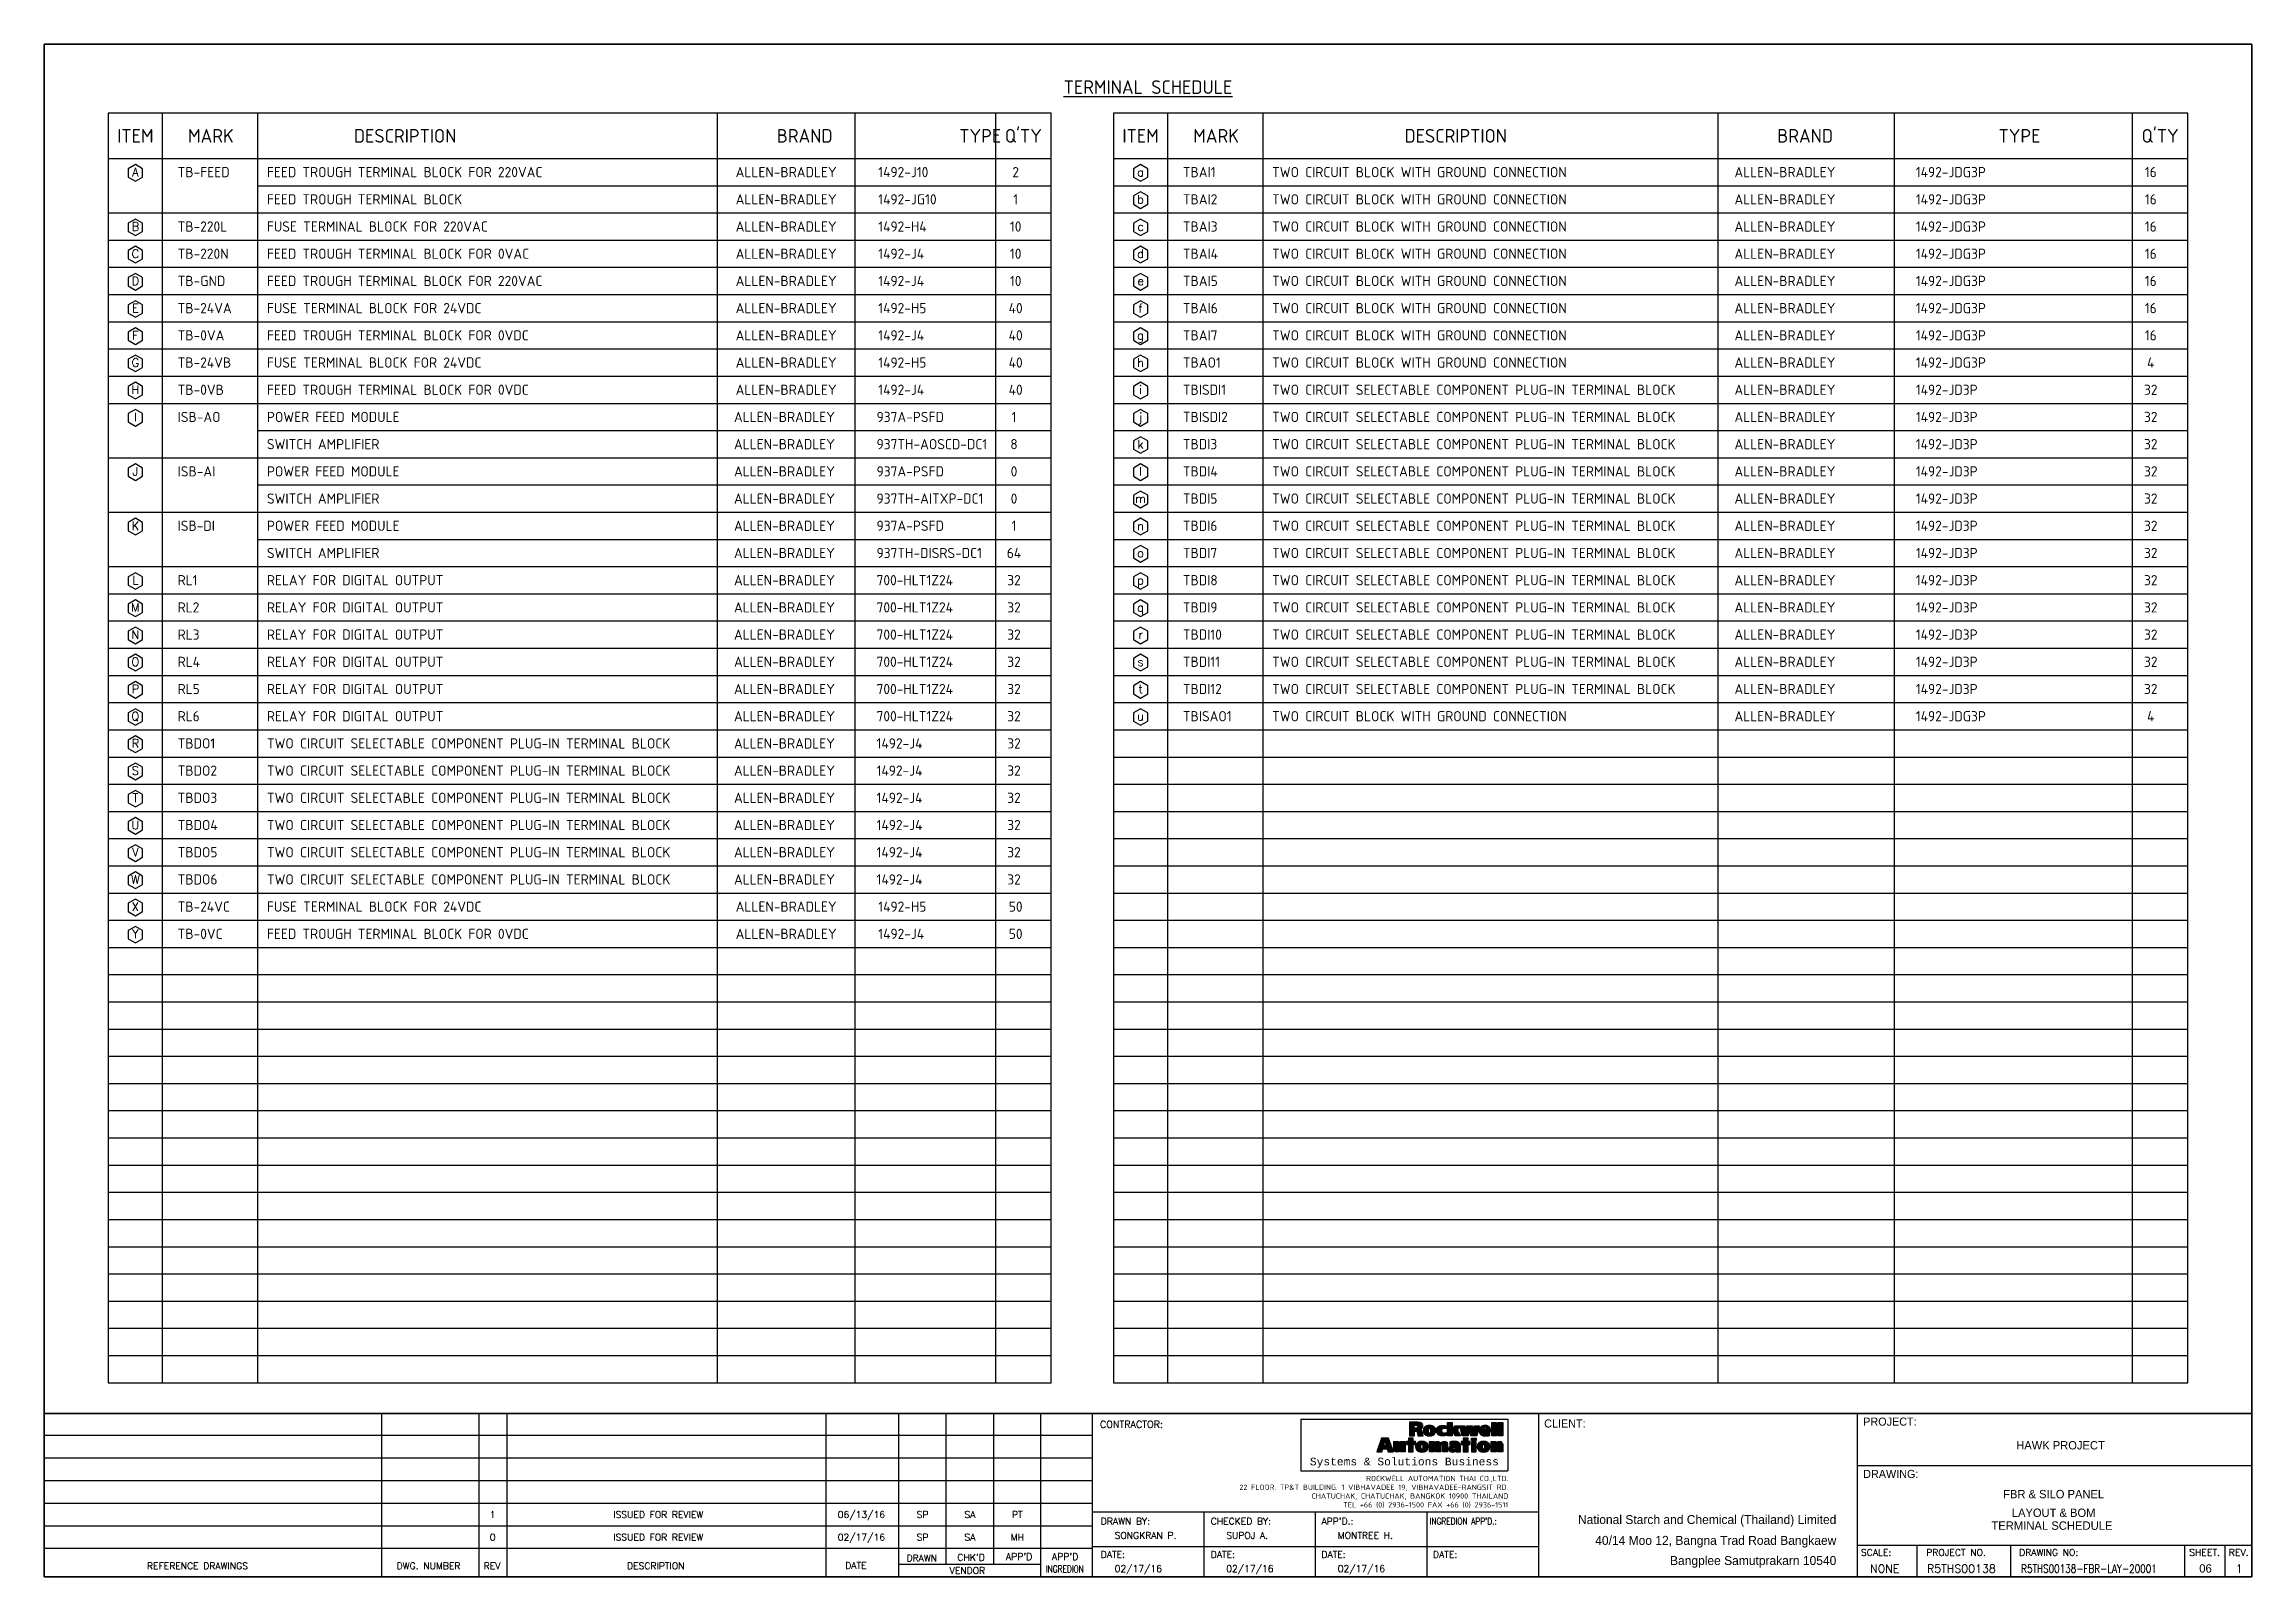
# Model space of a CAD drawing. Header units: inches. Extents: x 564911 to 603980, y 458630 to 507164.
# Drawn here: x 593778 to 598645, y 497172 to 500552 of the extents above; entities that cross this region are included whole.
import ezdxf
from ezdxf.enums import TextEntityAlignment as Align

# ---------------------------------------------------------------- set-up
doc = ezdxf.new("R2010")
doc.units = ezdxf.units.IN
doc.header["$MEASUREMENT"] = 0
for name, color, linetype in [('ANN-SMTEXT', 2, 'Continuous'), ('GT_1', 9, 'Continuous'), ('HELPPOINT', 7, 'Continuous'), ('MEMBER', 7, 'Continuous'), ('RA_LOGO', 2, 'Continuous'), ('TITLE_BOX', 7, 'Continuous')]:
    doc.layers.add(name, color=color, linetype=linetype)
doc.styles.add('BOLD', font='monos.ttf')
doc.styles.add('HTX11', font='O8111901')
doc.styles.add('ISO3098B', font='ISO3098B.shx')
doc.styles.add('ROMANS', font='romans.shx', dxfattribs={"width": 0.85, "height": 25})
doc.styles.add('S', font='SIMPLEX.SHX')
doc.styles.add('T1', font='browa.ttf', dxfattribs={"height": 1000})

msp = doc.modelspace()

# ---------------------------------------------------------------- texts
at = {"color": 2, "style": 'ISO3098B'}
for s, p in [('ALLEN-BRADLEY', (597504.55384, 500270.18597)), ('1492-JDG3P', (597904.39958, 500270.18597)), ('TWO CIRCUIT BLOCK WITH GROUND CONNECTION', (596485.35921, 500210.18981)), ('ALLEN-BRADLEY', (597504.55384, 500210.18981)), ('1492-JDG3P', (597904.39958, 500210.18981)), ('ALLEN-BRADLEY', (597504.55384, 500150.19365)), ('1492-JDG3P', (597904.39958, 500150.19365)), ('TWO CIRCUIT BLOCK WITH GROUND CONNECTION', (596485.35921, 500090.19749)), ('ALLEN-BRADLEY', (597504.55384, 500090.19749)), ('1492-JDG3P', (597904.39958, 500090.19749)), ('ALLEN-BRADLEY', (597504.55384, 500030.20133)), ('1492-JDG3P', (597904.39958, 500030.20133)), ('TWO CIRCUIT BLOCK WITH GROUND CONNECTION', (596485.35921, 499970.20517)), ('ALLEN-BRADLEY', (597504.55384, 499970.20517)), ('1492-JDG3P', (597904.39958, 499970.20517)), ('ALLEN-BRADLEY', (597504.55384, 499910.20901)), ('1492-JDG3P', (597904.39958, 499910.20901)), ('ALLEN-BRADLEY', (595299.13836, 499430.23973)), ('937TH-DISRS-DC1', (595613.45558, 499430.23973))]:
    msp.add_text(s, height=22.49856, dxfattribs=at).set_placement(p, align=Align.MIDDLE_LEFT)
for s, p in [('16', (598422.26548, 500270.18597)), ('16', (598422.26548, 500210.18981)), ('16', (598422.26548, 500150.19365)), ('16', (598422.26548, 500090.19749)), ('16', (598422.26548, 500030.20133)), ('16', (598422.26548, 499970.20517)), ('16', (598422.26548, 499910.20901)), ('64', (595916.38921, 499430.23973))]:
    msp.add_text(s, height=22.49856, dxfattribs=at).set_placement(p, align=Align.MIDDLE_CENTER)
at = {"color": 107, "style": 'ISO3098B'}
for s, p in [('FEED TROUGH TERMINAL BLOCK FOR 0VAC', (594269.48294, 500090.19749)), ('ALLEN-BRADLEY', (595302.85034, 500090.19749)), ('1492-J4', (595617.16756, 500090.19749)), ('FEED TROUGH TERMINAL BLOCK FOR 220VAC', (594269.48294, 500030.20133)), ('ALLEN-BRADLEY', (595302.85034, 500030.20133)), ('1492-J4', (595617.16756, 500030.20133)), ('FEED TROUGH TERMINAL BLOCK FOR 0VDC', (594269.48294, 499910.20901)), ('ALLEN-BRADLEY', (595302.85034, 499910.20901)), ('1492-J4', (595617.16756, 499910.20901)), ('FEED TROUGH TERMINAL BLOCK FOR 0VDC', (594269.48294, 499790.21669)), ('ALLEN-BRADLEY', (595302.85034, 499790.21669)), ('1492-J4', (595617.16756, 499790.21669)), ('ALLEN-BRADLEY', (595299.13836, 499370.24357)), ('700-HLT1Z24', (595613.45558, 499370.24357)), ('ALLEN-BRADLEY', (595299.13836, 499310.24741)), ('700-HLT1Z24', (595613.45558, 499310.24741)), ('ALLEN-BRADLEY', (595299.13836, 499250.25125)), ('700-HLT1Z24', (595613.45558, 499250.25125)), ('ALLEN-BRADLEY', (595299.13836, 499190.25509)), ('700-HLT1Z24', (595613.45558, 499190.25509)), ('ALLEN-BRADLEY', (595299.13836, 499130.25893)), ('700-HLT1Z24', (595613.45558, 499130.25893)), ('ALLEN-BRADLEY', (595299.13836, 499070.26277)), ('700-HLT1Z24', (595613.45558, 499070.26277)), ('FEED TROUGH TERMINAL BLOCK FOR 0VDC', (594269.48294, 498590.29349)), ('ALLEN-BRADLEY', (595302.85034, 498590.29349)), ('1492-J4', (595617.16756, 498590.29349))]:
    msp.add_text(s, height=22.49856, dxfattribs=at).set_placement(p, align=Align.MIDDLE_LEFT)
for s, p in [('10', (595920.10118, 500090.19749)), ('10', (595920.10118, 500030.20133)), ('40', (595920.10118, 499910.20901)), ('40', (595920.10118, 499790.21669)), ('32', (595916.38921, 499370.24357)), ('32', (595916.38921, 499310.24741)), ('32', (595916.38921, 499250.25125)), ('32', (595916.38921, 499190.25509)), ('32', (595916.38921, 499130.25893)), ('32', (595916.38921, 499070.26277)), ('50', (595920.10118, 498590.29349))]:
    msp.add_text(s, height=22.49856, dxfattribs=at).set_placement(p, align=Align.MIDDLE_CENTER)
at = {"color": 4, "style": 'ISO3098B'}
for s, p in [('TWO CIRCUIT BLOCK WITH GROUND CONNECTION', (596485.35921, 499850.21285)), ('ALLEN-BRADLEY', (597504.55384, 499850.21285)), ('1492-JDG3P', (597904.39958, 499850.21285)), ('TWO CIRCUIT BLOCK WITH GROUND CONNECTION', (596485.35921, 499070.26277)), ('ALLEN-BRADLEY', (597504.55384, 499070.26277)), ('1492-JDG3P', (597904.39958, 499070.26277))]:
    msp.add_text(s, height=22.49856, dxfattribs=at).set_placement(p, align=Align.MIDDLE_LEFT)
for p in [(598422.26548, 499850.21285), (598422.26548, 499070.26277)]:
    msp.add_text('4', height=22.49856, dxfattribs=at).set_placement(p, align=Align.MIDDLE_CENTER)
at = {"color": 3, "style": 'ISO3098B'}
for s, p in [('ALLEN-BRADLEY', (597504.55384, 499790.21669)), ('1492-JD3P', (597904.39958, 499790.21669)), ('1492-JD3P', (597904.39958, 499670.22437)), ('1492-JD3P', (597904.39958, 499550.23205)), ('1492-JD3P', (597904.39958, 499430.23973)), ('1492-JD3P', (597904.39958, 499310.24741)), ('1492-JD3P', (597904.39958, 499190.25509))]:
    msp.add_text(s, height=22.49856, dxfattribs=at).set_placement(p, align=Align.MIDDLE_LEFT)
for p in [(598422.26548, 499790.21669), (598422.26548, 499670.22437), (598422.26548, 499550.23205), (598422.26548, 499430.23973), (598422.26548, 499310.24741), (598422.26548, 499190.25509)]:
    msp.add_text('32', height=22.49856, dxfattribs=at).set_placement(p, align=Align.MIDDLE_CENTER)
at = {"color": 1, "style": 'ISO3098B'}
for s, p in [('ALLEN-BRADLEY', (595299.13836, 499730.22053)), ('937A-PSFD', (595613.45558, 499730.22053)), ('ALLEN-BRADLEY', (595299.13836, 499610.22821)), ('937A-PSFD', (595613.45558, 499610.22821)), ('ALLEN-BRADLEY', (595299.13836, 499490.23589)), ('937A-PSFD', (595613.45558, 499490.23589))]:
    msp.add_text(s, height=22.49856, dxfattribs=at).set_placement(p, align=Align.MIDDLE_LEFT)
for s, p in [('1', (595916.38921, 499730.22053)), ('0', (595916.38921, 499610.22821)), ('1', (595916.38921, 499490.23589))]:
    msp.add_text(s, height=22.49856, dxfattribs=at).set_placement(p, align=Align.MIDDLE_CENTER)
at = {"color": 0, "style": 'ISO3098B'}
for s, p in [('ALLEN-BRADLEY', (595299.13836, 499670.22437)), ('937TH-AOSCD-DC1', (595613.45558, 499670.22437)), ('ALLEN-BRADLEY', (595299.13836, 499550.23205)), ('937TH-AITXP-DC1', (595613.45558, 499550.23205))]:
    msp.add_text(s, height=22.49856, dxfattribs=at).set_placement(p, align=Align.MIDDLE_LEFT)
for s, p in [('8', (595916.38921, 499670.22437)), ('0', (595916.38921, 499550.23205))]:
    msp.add_text(s, height=22.49856, dxfattribs=at).set_placement(p, align=Align.MIDDLE_CENTER)
at = {"layer": 'ANN-SMTEXT', "color": 3, "style": 'ISO3098B'}
for s, height, p in [('%%UTERMINAL SCHEDULE', 30, (596211.77729, 500457.63266)), ('ITEM', 30, (593979.54631, 500350.18085)), ('MARK', 30, (594145.88379, 500350.18085)), ('DESCRIPTION', 30, (594574.20202, 500350.18085)), ('BRAND', 30, (595454.96355, 500350.18085)), ('TYPE', 30, (595841.90924, 500350.18085)), ("Q'TY", 30, (595937.01766, 500350.18085)), ('ITEM', 30, (596195.42259, 500350.18085)), ('MARK', 30, (596361.76006, 500350.18085)), ('DESCRIPTION', 30, (596890.07829, 500350.18085)), ('BRAND', 30, (597660.37903, 500350.18085)), ('TYPE', 30, (598132.85324, 500350.18085)), ("Q'TY", 30, (598442.89393, 500350.18085)), ('32', 22.49856, (598422.26548, 499730.22053)), ('32', 22.49856, (598422.26548, 499610.22821)), ('32', 22.49856, (598422.26548, 499490.23589)), ('32', 22.49856, (598422.26548, 499370.24357)), ('32', 22.49856, (598422.26548, 499250.25125)), ('32', 22.49856, (598422.26548, 499130.25893))]:
    msp.add_text(s, height=height, dxfattribs=at).set_placement(p, align=Align.MIDDLE_CENTER)
at = {"layer": 'ANN-SMTEXT', "color": 1}
for s, height, style, p in [('A', 18.7488, 'S', (593979.54631, 500270.18597)), ('B', 18.7488, 'S', (593979.54631, 500150.19365)), ('10', 22.49856, 'ISO3098B', (595920.10118, 500150.19365)), ('C', 18.7488, 'S', (593979.54631, 500090.19749)), ('D', 18.7488, 'S', (593979.54631, 500030.20133)), ('E', 18.7488, 'S', (593979.54631, 499970.20517)), ('F', 18.7488, 'S', (593979.54631, 499910.20901)), ('G', 18.7488, 'S', (593979.54631, 499850.21285)), ('H', 18.7488, 'S', (593979.54631, 499790.21669)), ('I', 18.7488, 'S', (593979.54631, 499730.22053)), ('J', 18.7488, 'S', (593979.54631, 499610.22821)), ('K', 18.7488, 'S', (593979.54631, 499490.23589)), ('L', 18.7488, 'S', (593979.54631, 499370.24357)), ('M', 18.7488, 'S', (593979.54631, 499310.24741)), ('N', 18.7488, 'S', (593979.54631, 499250.25125)), ('O', 18.7488, 'S', (593979.54631, 499190.25509)), ('P', 18.7488, 'S', (593979.54631, 499130.25893)), ('Q', 18.7488, 'S', (593979.54631, 499070.26277)), ('R', 18.7488, 'S', (593979.54631, 499010.26661)), ('S', 18.7488, 'S', (593979.54631, 498950.27045)), ('T', 18.7488, 'S', (593979.54631, 498890.27429)), ('U', 18.7488, 'S', (593979.54631, 498830.27813)), ('V', 18.7488, 'S', (593979.54631, 498770.28197)), ('W', 18.7488, 'S', (593979.54631, 498710.28581)), ('X', 18.7488, 'S', (593979.54631, 498650.28965)), ('Y', 18.7488, 'S', (593979.54631, 498590.29349))]:
    msp.add_text(s, height=height, dxfattribs=dict(at, style=style)).set_placement(p, align=Align.MIDDLE_CENTER)
at = {"layer": 'ANN-SMTEXT', "color": 0, "style": 'ISO3098B'}
for s, p in [('TB-FEED', (594072.70067, 500270.18597)), ('FEED TROUGH TERMINAL BLOCK FOR 220VAC', (594269.48294, 500270.18597)), ('ALLEN-BRADLEY', (595302.85034, 500270.18597)), ('1492-J10', (595617.16756, 500270.18597)), ('FEED TROUGH TERMINAL BLOCK', (594269.48294, 500210.18981)), ('ALLEN-BRADLEY', (595302.85034, 500210.18981)), ('1492-JG10', (595617.16756, 500210.18981)), ('TB-220N', (594072.70067, 500090.19749)), ('TB-0VA', (594072.70067, 499910.20901)), ('TB-0VB', (594072.70067, 499790.21669)), ('ISB-AO', (594072.70067, 499730.22053)), ('SWITCH AMPLIFIER', (594269.48294, 499670.22437)), ('ISB-AI', (594072.70067, 499610.22821)), ('SWITCH AMPLIFIER', (594269.48294, 499550.23205)), ('TB-0VC', (594072.70067, 498590.29349))]:
    msp.add_text(s, height=22.49856, dxfattribs=at).set_placement(p, align=Align.MIDDLE_LEFT)
for s, p in [('2', (595920.10118, 500270.18597)), ('1', (595920.10118, 500210.18981))]:
    msp.add_text(s, height=22.49856, dxfattribs=at).set_placement(p, align=Align.MIDDLE_CENTER)
at = {"layer": 'ANN-SMTEXT', "color": 4, "style": 'S'}
for s, p in [('a', (596195.42259, 500270.18597)), ('b', (596195.42259, 500210.18981)), ('c', (596195.42259, 500150.19365)), ('d', (596195.42259, 500090.19749)), ('e', (596195.42259, 500030.20133)), ('f', (596195.42259, 499970.20517)), ('g', (596195.42259, 499910.20901)), ('h', (596195.42259, 499850.21285)), ('i', (596195.42259, 499790.21669)), ('j', (596195.42259, 499730.22053)), ('k', (596195.42259, 499670.22437)), ('l', (596195.42259, 499610.22821)), ('m', (596195.42259, 499550.23205)), ('n', (596195.42259, 499490.23589)), ('o', (596195.42259, 499430.23973)), ('p', (596195.42259, 499370.24357)), ('q', (596195.42259, 499310.24741)), ('r', (596195.42259, 499250.25125)), ('s', (596195.42259, 499190.25509)), ('t', (596195.42259, 499130.25893)), ('u', (596195.42259, 499070.26277))]:
    msp.add_text(s, height=18.7488, dxfattribs=at).set_placement(p, align=Align.MIDDLE_CENTER)
at = {"layer": 'ANN-SMTEXT', "color": 2, "style": 'ISO3098B'}
for s, p in [('TBAI1', (596288.57695, 500270.18597)), ('TWO CIRCUIT BLOCK WITH GROUND CONNECTION', (596485.35921, 500270.18597)), ('TBAI2', (596288.57695, 500210.18981)), ('TBAI3', (596288.57695, 500150.19365)), ('TWO CIRCUIT BLOCK WITH GROUND CONNECTION', (596485.35921, 500150.19365)), ('TBAI4', (596288.57695, 500090.19749)), ('TBAI5', (596288.57695, 500030.20133)), ('TWO CIRCUIT BLOCK WITH GROUND CONNECTION', (596485.35921, 500030.20133)), ('TBAI6', (596288.57695, 499970.20517)), ('TBAI7', (596288.57695, 499910.20901)), ('TWO CIRCUIT BLOCK WITH GROUND CONNECTION', (596485.35921, 499910.20901)), ('ISB-DI', (594072.70067, 499490.23589)), ('SWITCH AMPLIFIER', (594269.48294, 499430.23973))]:
    msp.add_text(s, height=22.49856, dxfattribs=at).set_placement(p, align=Align.MIDDLE_LEFT)
at = {"layer": 'ANN-SMTEXT', "color": 1, "style": 'ISO3098B'}
for s, p in [('TB-220L', (594072.70067, 500150.19365)), ('FUSE TERMINAL BLOCK FOR 220VAC', (594269.48294, 500150.19365)), ('ALLEN-BRADLEY', (595302.85034, 500150.19365)), ('1492-H4', (595617.16756, 500150.19365)), ('TB-GND', (594072.70067, 500030.20133)), ('TB-24VA', (594072.70067, 499970.20517)), ('TB-24VB', (594072.70067, 499850.21285)), ('POWER FEED MODULE', (594269.48294, 499730.22053)), ('POWER FEED MODULE', (594269.48294, 499610.22821)), ('POWER FEED MODULE', (594269.48294, 499490.23589)), ('TB-24VC', (594072.70067, 498650.28965))]:
    msp.add_text(s, height=22.49856, dxfattribs=at).set_placement(p, align=Align.MIDDLE_LEFT)
at = {"layer": 'ANN-SMTEXT', "color": 43, "style": 'ISO3098B'}
for s, p in [('FUSE TERMINAL BLOCK FOR 24VDC', (594269.48294, 499970.20517)), ('ALLEN-BRADLEY', (595302.85034, 499970.20517)), ('1492-H5', (595617.16756, 499970.20517)), ('FUSE TERMINAL BLOCK FOR 24VDC', (594269.48294, 499850.21285)), ('ALLEN-BRADLEY', (595302.85034, 499850.21285)), ('1492-H5', (595617.16756, 499850.21285)), ('FUSE TERMINAL BLOCK FOR 24VDC', (594269.48294, 498650.28965)), ('ALLEN-BRADLEY', (595302.85034, 498650.28965)), ('1492-H5', (595617.16756, 498650.28965))]:
    msp.add_text(s, height=22.49856, dxfattribs=at).set_placement(p, align=Align.MIDDLE_LEFT)
for s, p in [('40', (595920.10118, 499970.20517)), ('40', (595920.10118, 499850.21285)), ('50', (595920.10118, 498650.28965))]:
    msp.add_text(s, height=22.49856, dxfattribs=at).set_placement(p, align=Align.MIDDLE_CENTER)
at = {"layer": 'ANN-SMTEXT', "color": 4, "style": 'ISO3098B'}
for s, p in [('TBAO1', (596288.57695, 499850.21285)), ('TBISAO1', (596288.57695, 499070.26277))]:
    msp.add_text(s, height=22.49856, dxfattribs=at).set_placement(p, align=Align.MIDDLE_LEFT)
at = {"layer": 'ANN-SMTEXT', "color": 3, "style": 'ISO3098B'}
for s, p in [('TBISDI1', (596288.57695, 499790.21669)), ('TWO CIRCUIT SELECTABLE COMPONENT PLUG-IN TERMINAL BLOCK', (596485.35921, 499790.21669)), ('TBISDI2', (596288.57695, 499730.22053)), ('TWO CIRCUIT SELECTABLE COMPONENT PLUG-IN TERMINAL BLOCK', (596485.35921, 499730.22053)), ('ALLEN-BRADLEY', (597504.55384, 499730.22053)), ('1492-JD3P', (597904.39958, 499730.22053)), ('TBDI3', (596288.57695, 499670.22437)), ('TWO CIRCUIT SELECTABLE COMPONENT PLUG-IN TERMINAL BLOCK', (596485.35921, 499670.22437)), ('ALLEN-BRADLEY', (597504.55384, 499670.22437)), ('TBDI4', (596288.57695, 499610.22821)), ('TWO CIRCUIT SELECTABLE COMPONENT PLUG-IN TERMINAL BLOCK', (596485.35921, 499610.22821)), ('ALLEN-BRADLEY', (597504.55384, 499610.22821)), ('1492-JD3P', (597904.39958, 499610.22821)), ('TBDI5', (596288.57695, 499550.23205)), ('TWO CIRCUIT SELECTABLE COMPONENT PLUG-IN TERMINAL BLOCK', (596485.35921, 499550.23205)), ('ALLEN-BRADLEY', (597504.55384, 499550.23205)), ('TBDI6', (596288.57695, 499490.23589)), ('TWO CIRCUIT SELECTABLE COMPONENT PLUG-IN TERMINAL BLOCK', (596485.35921, 499490.23589)), ('ALLEN-BRADLEY', (597504.55384, 499490.23589)), ('1492-JD3P', (597904.39958, 499490.23589)), ('TBDI7', (596288.57695, 499430.23973)), ('TWO CIRCUIT SELECTABLE COMPONENT PLUG-IN TERMINAL BLOCK', (596485.35921, 499430.23973)), ('ALLEN-BRADLEY', (597504.55384, 499430.23973)), ('TBDI8', (596288.57695, 499370.24357)), ('TWO CIRCUIT SELECTABLE COMPONENT PLUG-IN TERMINAL BLOCK', (596485.35921, 499370.24357)), ('ALLEN-BRADLEY', (597504.55384, 499370.24357)), ('1492-JD3P', (597904.39958, 499370.24357)), ('TBDI9', (596288.57695, 499310.24741)), ('TWO CIRCUIT SELECTABLE COMPONENT PLUG-IN TERMINAL BLOCK', (596485.35921, 499310.24741)), ('ALLEN-BRADLEY', (597504.55384, 499310.24741)), ('TBDI10', (596288.57695, 499250.25125)), ('TWO CIRCUIT SELECTABLE COMPONENT PLUG-IN TERMINAL BLOCK', (596485.35921, 499250.25125)), ('ALLEN-BRADLEY', (597504.55384, 499250.25125)), ('1492-JD3P', (597904.39958, 499250.25125)), ('TBDI11', (596288.57695, 499190.25509)), ('TWO CIRCUIT SELECTABLE COMPONENT PLUG-IN TERMINAL BLOCK', (596485.35921, 499190.25509)), ('ALLEN-BRADLEY', (597504.55384, 499190.25509)), ('TBDI12', (596288.57695, 499130.25893)), ('TWO CIRCUIT SELECTABLE COMPONENT PLUG-IN TERMINAL BLOCK', (596485.35921, 499130.25893)), ('ALLEN-BRADLEY', (597504.55384, 499130.25893)), ('1492-JD3P', (597904.39958, 499130.25893))]:
    msp.add_text(s, height=22.49856, dxfattribs=at).set_placement(p, align=Align.MIDDLE_LEFT)
at = {"layer": 'ANN-SMTEXT', "color": 107, "style": 'ISO3098B'}
for s, p in [('RL1', (594072.70067, 499370.24357)), ('RELAY FOR DIGITAL OUTPUT', (594269.48294, 499370.24357)), ('RL2', (594072.70067, 499310.24741)), ('RELAY FOR DIGITAL OUTPUT', (594269.48294, 499310.24741)), ('RL3', (594072.70067, 499250.25125)), ('RELAY FOR DIGITAL OUTPUT', (594269.48294, 499250.25125)), ('RL4', (594072.70067, 499190.25509)), ('RELAY FOR DIGITAL OUTPUT', (594269.48294, 499190.25509)), ('RL5', (594072.70067, 499130.25893)), ('RELAY FOR DIGITAL OUTPUT', (594269.48294, 499130.25893)), ('RL6', (594072.70067, 499070.26277)), ('RELAY FOR DIGITAL OUTPUT', (594269.48294, 499070.26277)), ('TBDO1', (594072.70067, 499010.26661)), ('TWO CIRCUIT SELECTABLE COMPONENT PLUG-IN TERMINAL BLOCK', (594269.48294, 499010.26661)), ('ALLEN-BRADLEY', (595299.13836, 499010.26661)), ('1492-J4', (595613.45558, 499010.26661)), ('TBDO2', (594072.70067, 498950.27045)), ('TWO CIRCUIT SELECTABLE COMPONENT PLUG-IN TERMINAL BLOCK', (594269.48294, 498950.27045)), ('ALLEN-BRADLEY', (595299.13836, 498950.27045)), ('1492-J4', (595613.45558, 498950.27045)), ('TBDO3', (594072.70067, 498890.27429)), ('TWO CIRCUIT SELECTABLE COMPONENT PLUG-IN TERMINAL BLOCK', (594269.48294, 498890.27429)), ('ALLEN-BRADLEY', (595299.13836, 498890.27429)), ('1492-J4', (595613.45558, 498890.27429)), ('TBDO4', (594072.70067, 498830.27813)), ('TWO CIRCUIT SELECTABLE COMPONENT PLUG-IN TERMINAL BLOCK', (594269.48294, 498830.27813)), ('ALLEN-BRADLEY', (595299.13836, 498830.27813)), ('1492-J4', (595613.45558, 498830.27813)), ('TBDO5', (594072.70067, 498770.28197)), ('TWO CIRCUIT SELECTABLE COMPONENT PLUG-IN TERMINAL BLOCK', (594269.48294, 498770.28197)), ('ALLEN-BRADLEY', (595299.13836, 498770.28197)), ('1492-J4', (595613.45558, 498770.28197)), ('TBDO6', (594072.70067, 498710.28581)), ('TWO CIRCUIT SELECTABLE COMPONENT PLUG-IN TERMINAL BLOCK', (594269.48294, 498710.28581)), ('ALLEN-BRADLEY', (595299.13836, 498710.28581)), ('1492-J4', (595613.45558, 498710.28581))]:
    msp.add_text(s, height=22.49856, dxfattribs=at).set_placement(p, align=Align.MIDDLE_LEFT)
for p in [(595916.38921, 499010.26661), (595916.38921, 498950.27045), (595916.38921, 498890.27429), (595916.38921, 498830.27813), (595916.38921, 498770.28197), (595916.38921, 498710.28581)]:
    msp.add_text('32', height=22.49856, dxfattribs=at).set_placement(p, align=Align.MIDDLE_CENTER)

# ---------------------------------------------------------------- blocks, each defined once
blk = doc.blocks.new('RA_LOGO1')
at = {"layer": 'RA_LOGO', "linetype": 'Continuous'}
h = blk.add_hatch(color=1, dxfattribs=at)
h.paths.add_polyline_path([(0.987, 0.539), (1.017, 0.539), (1.033, 0.538), (1.046, 0.533), (1.055, 0.521), (1.061, 0.505), (1.065, 0.484), (1.068, 0.461), (1.071, 0.439), (1.074, 0.42), (1.213, 0.42), (1.207, 0.439), (1.203, 0.46), (1.199, 0.482), (1.195, 0.504), (1.189, 0.526), (1.18, 0.545), (1.166, 0.562), (1.147, 0.575), (1.12, 0.583), (1.142, 0.59), (1.16, 0.598), (1.175, 0.609), (1.188, 0.621), (1.197, 0.637), (1.203, 0.655), (1.205, 0.677), (1.204, 0.694), (1.2, 0.709), (1.194, 0.723), (1.185, 0.734), (1.175, 0.744), (1.162, 0.752), (1.147, 0.759), (1.131, 0.763), (1.112, 0.767), (1.092, 0.769), (1.07, 0.77), (0.853, 0.77), (0.853, 0.42), (0.987, 0.42)])
h.paths.add_polyline_path([(0.981, 0.617), (0.981, 0.692), (1.018, 0.692), (1.044, 0.689), (1.063, 0.679), (1.071, 0.656), (1.066, 0.635), (1.054, 0.623), (1.036, 0.618), (1.016, 0.617)], flags=16)
h = blk.add_hatch(color=1, dxfattribs=at)
h.paths.add_polyline_path([(1.3, 0.676), (1.285, 0.67), (1.271, 0.663), (1.258, 0.654), (1.247, 0.644), (1.238, 0.633), (1.23, 0.62), (1.225, 0.606), (1.22, 0.591), (1.218, 0.574), (1.217, 0.556), (1.218, 0.538), (1.22, 0.522), (1.224, 0.506), (1.229, 0.492), (1.235, 0.479), (1.243, 0.467), (1.253, 0.456), (1.264, 0.447), (1.276, 0.438), (1.29, 0.431), (1.305, 0.425), (1.321, 0.421), (1.339, 0.417), (1.358, 0.415), (1.378, 0.415), (1.399, 0.415), (1.418, 0.417), (1.435, 0.421), (1.452, 0.425), (1.467, 0.431), (1.481, 0.438), (1.493, 0.447), (1.504, 0.456), (1.514, 0.467), (1.522, 0.479), (1.528, 0.492), (1.534, 0.506), (1.537, 0.522), (1.54, 0.538), (1.54, 0.556), (1.539, 0.574), (1.537, 0.591), (1.533, 0.606), (1.527, 0.62), (1.519, 0.633), (1.51, 0.644), (1.499, 0.654), (1.486, 0.663), (1.472, 0.67), (1.456, 0.676), (1.439, 0.681), (1.42, 0.684), (1.4, 0.686), (1.378, 0.687), (1.357, 0.686), (1.336, 0.684), (1.317, 0.681)])
h.paths.add_polyline_path([(1.36, 0.605), (1.378, 0.612), (1.396, 0.605), (1.404, 0.584), (1.406, 0.556), (1.405, 0.529), (1.401, 0.508), (1.393, 0.494), (1.378, 0.49), (1.364, 0.494), (1.356, 0.508), (1.352, 0.529), (1.351, 0.556), (1.353, 0.584)], flags=16)
for color, points in [(1, [(1.697, 0.575), (1.705, 0.591), (1.718, 0.603), (1.735, 0.61), (1.756, 0.612), (1.778, 0.61), (1.796, 0.606), (1.813, 0.599), (1.813, 0.676), (1.793, 0.681), (1.771, 0.684), (1.748, 0.686), (1.721, 0.687), (1.699, 0.686), (1.679, 0.684), (1.66, 0.681), (1.643, 0.676), (1.627, 0.67), (1.613, 0.663), (1.601, 0.654), (1.59, 0.644), (1.581, 0.633), (1.573, 0.62), (1.567, 0.606), (1.563, 0.591), (1.561, 0.574), (1.56, 0.556), (1.56, 0.538), (1.563, 0.522), (1.566, 0.506), (1.572, 0.492), (1.578, 0.479), (1.586, 0.467), (1.596, 0.456), (1.607, 0.447), (1.619, 0.438), (1.632, 0.431), (1.648, 0.425), (1.664, 0.421), (1.682, 0.417), (1.701, 0.415), (1.721, 0.415), (1.748, 0.415), (1.772, 0.418), (1.794, 0.422), (1.815, 0.428), (1.815, 0.505), (1.797, 0.496), (1.778, 0.491), (1.756, 0.49), (1.735, 0.492), (1.718, 0.5), (1.705, 0.514), (1.697, 0.531), (1.694, 0.554)]), (1, [(2.233, 0.42), (2.391, 0.42), (2.423, 0.598), (2.424, 0.598), (2.455, 0.42), (2.612, 0.42), (2.671, 0.681), (2.556, 0.681), (2.533, 0.511), (2.532, 0.511), (2.503, 0.681), (2.351, 0.681), (2.324, 0.511), (2.323, 0.511), (2.298, 0.681), (2.174, 0.681)]), (1, [(3.007, 0.42), (3.13, 0.42), (3.13, 0.769), (3.007, 0.769)]), (1, [(3.292, 0.769), (3.169, 0.769), (3.169, 0.42), (3.292, 0.42)]), (252, [(0.745, 0.265), (0.617, 0.265), (0.617, 0.112), (0.617, 0.096), (0.611, 0.082), (0.594, 0.076), (0.579, 0.082), (0.573, 0.096), (0.572, 0.112), (0.572, 0.265), (0.444, 0.265), (0.444, 0.081), (0.445, 0.062), (0.449, 0.046), (0.455, 0.031), (0.465, 0.018), (0.478, 0.008), (0.494, 0.001), (0.513, -0.004), (0.537, -0.006), (0.558, -0.004), (0.579, 0.001), (0.597, 0.011), (0.612, 0.026), (0.625, 0.047), (0.625, 0), (0.745, 0)]), (252, [(0.956, 0.191), (1.011, 0.191), (1.011, 0.265), (0.956, 0.265), (0.956, 0.355), (0.828, 0.355), (0.828, 0.265), (0.774, 0.265), (0.774, 0.191), (0.828, 0.191), (0.828, 0), (0.956, 0)]), (252, [(1.505, 0.153), (1.505, 0.169), (1.511, 0.183), (1.528, 0.189), (1.543, 0.183), (1.549, 0.169), (1.55, 0.153), (1.55, 0), (1.678, 0), (1.678, 0.153), (1.679, 0.169), (1.685, 0.183), (1.701, 0.189), (1.717, 0.183), (1.723, 0.169), (1.724, 0.153), (1.724, 0), (1.852, 0), (1.852, 0.159), (1.851, 0.173), (1.851, 0.187), (1.85, 0.202), (1.847, 0.215), (1.843, 0.228), (1.836, 0.24), (1.827, 0.25), (1.816, 0.259), (1.8, 0.265), (1.781, 0.269), (1.758, 0.271), (1.738, 0.269), (1.717, 0.264), (1.698, 0.255), (1.682, 0.242), (1.672, 0.225), (1.663, 0.242), (1.649, 0.255), (1.631, 0.264), (1.61, 0.269), (1.589, 0.271), (1.57, 0.27), (1.551, 0.266), (1.535, 0.259), (1.52, 0.249), (1.508, 0.236), (1.497, 0.217), (1.497, 0.265), (1.377, 0.265), (1.377, 0), (1.505, 0)]), (252, [(2.257, 0), (2.386, 0), (2.386, 0.191), (2.441, 0.191), (2.441, 0.265), (2.386, 0.265), (2.386, 0.355), (2.257, 0.355), (2.257, 0.265), (2.203, 0.265), (2.203, 0.191), (2.257, 0.191)]), (252, [(3.117, 0.153), (3.117, 0.169), (3.123, 0.183), (3.14, 0.189), (3.155, 0.183), (3.161, 0.169), (3.162, 0.153), (3.162, 0), (3.29, 0), (3.29, 0.184), (3.289, 0.203), (3.285, 0.219), (3.279, 0.234), (3.269, 0.247), (3.256, 0.257), (3.24, 0.265), (3.221, 0.269), (3.197, 0.271), (3.176, 0.269), (3.155, 0.263), (3.137, 0.253), (3.122, 0.239), (3.109, 0.217), (3.109, 0.265), (2.989, 0.265), (2.989, 0), (3.117, 0)])]:
    blk.add_hatch(color=color, dxfattribs=at).paths.add_polyline_path(points)
h = blk.add_hatch(color=1, dxfattribs=at)
h.paths.add_polyline_path([(1.973, 0.769), (1.847, 0.769), (1.847, 0.42), (1.973, 0.42), (1.973, 0.566)])
h.paths.add_polyline_path([(1.974, 0.566), (2.045, 0.42), (2.187, 0.42), (2.101, 0.566), (2.173, 0.681), (2.036, 0.681)])
h = blk.add_hatch(color=1, dxfattribs=at)
h.paths.add_polyline_path([(2.817, 0.415), (2.838, 0.415), (2.859, 0.415), (2.88, 0.416), (2.901, 0.418), (2.92, 0.421), (2.938, 0.425), (2.956, 0.43), (2.956, 0.497), (2.939, 0.49), (2.918, 0.485), (2.895, 0.482), (2.87, 0.481), (2.849, 0.482), (2.83, 0.485), (2.815, 0.493), (2.804, 0.504), (2.8, 0.521), (2.975, 0.521), (2.975, 0.536), (2.974, 0.555), (2.972, 0.572), (2.969, 0.589), (2.965, 0.605), (2.96, 0.619), (2.953, 0.632), (2.944, 0.645), (2.934, 0.655), (2.922, 0.665), (2.909, 0.673), (2.894, 0.679), (2.877, 0.683), (2.858, 0.686), (2.838, 0.687), (2.816, 0.686), (2.795, 0.684), (2.777, 0.681), (2.759, 0.676), (2.744, 0.67), (2.73, 0.663), (2.717, 0.654), (2.706, 0.644), (2.697, 0.633), (2.69, 0.62), (2.684, 0.606), (2.679, 0.591), (2.677, 0.574), (2.676, 0.556), (2.677, 0.538), (2.679, 0.522), (2.683, 0.507), (2.688, 0.492), (2.694, 0.479), (2.702, 0.467), (2.712, 0.456), (2.723, 0.447), (2.735, 0.438), (2.749, 0.431), (2.764, 0.425), (2.78, 0.421), (2.798, 0.417)])
h.paths.add_polyline_path([(2.799, 0.576), (2.801, 0.598), (2.811, 0.618), (2.834, 0.627), (2.855, 0.618), (2.864, 0.598), (2.865, 0.576)], flags=16)
h = blk.add_hatch(color=252, dxfattribs=at)
h.paths.add_polyline_path([(0.272, 0.077), (0.296, 0), (0.439, 0), (0.312, 0.355), (0.124, 0.355), (0, 0), (0.136, 0), (0.158, 0.077)])
h.paths.add_polyline_path([(0.255, 0.162), (0.177, 0.162), (0.216, 0.28)], flags=16)
h = blk.add_hatch(color=252, dxfattribs=at)
h.paths.add_polyline_path([(1.14, -0.003), (1.159, -0.005), (1.18, -0.006), (1.201, -0.005), (1.22, -0.003), (1.238, 0), (1.255, 0.005), (1.27, 0.011), (1.284, 0.018), (1.297, 0.027), (1.308, 0.036), (1.317, 0.047), (1.326, 0.06), (1.333, 0.073), (1.338, 0.087), (1.342, 0.103), (1.344, 0.12), (1.345, 0.137), (1.344, 0.156), (1.341, 0.173), (1.337, 0.188), (1.331, 0.203), (1.323, 0.216), (1.313, 0.227), (1.302, 0.238), (1.29, 0.246), (1.275, 0.254), (1.259, 0.26), (1.242, 0.265), (1.223, 0.268), (1.202, 0.27), (1.18, 0.271), (1.158, 0.27), (1.137, 0.268), (1.118, 0.265), (1.101, 0.26), (1.085, 0.254), (1.071, 0.246), (1.058, 0.238), (1.047, 0.227), (1.038, 0.216), (1.03, 0.203), (1.024, 0.188), (1.02, 0.173), (1.017, 0.156), (1.016, 0.137), (1.017, 0.12), (1.019, 0.103), (1.023, 0.087), (1.028, 0.073), (1.035, 0.06), (1.043, 0.047), (1.053, 0.036), (1.064, 0.027), (1.076, 0.018), (1.09, 0.011), (1.105, 0.005), (1.122, 0)])
h.paths.add_polyline_path([(1.165, 0.075), (1.157, 0.089), (1.153, 0.111), (1.152, 0.137), (1.154, 0.166), (1.162, 0.187), (1.18, 0.195), (1.198, 0.187), (1.207, 0.166), (1.208, 0.137), (1.207, 0.111), (1.204, 0.089), (1.195, 0.075), (1.18, 0.07)], flags=16)
h = blk.add_hatch(color=252, dxfattribs=at)
h.paths.add_polyline_path([(1.883, 0.052), (1.889, 0.036), (1.899, 0.023), (1.911, 0.012), (1.926, 0.004), (1.942, -0.001), (1.96, -0.005), (1.978, -0.006), (1.999, -0.004), (2.019, 0.001), (2.037, 0.01), (2.052, 0.022), (2.065, 0.04), (2.065, 0), (2.184, 0), (2.184, 0.161), (2.183, 0.18), (2.179, 0.197), (2.173, 0.212), (2.165, 0.225), (2.155, 0.236), (2.144, 0.245), (2.131, 0.252), (2.117, 0.258), (2.102, 0.263), (2.086, 0.266), (2.07, 0.268), (2.054, 0.27), (2.038, 0.271), (2.022, 0.271), (1.995, 0.27), (1.973, 0.269), (1.953, 0.266), (1.933, 0.261), (1.911, 0.256), (1.911, 0.181), (1.932, 0.19), (1.954, 0.197), (1.977, 0.202), (2, 0.204), (2.019, 0.203), (2.037, 0.2), (2.053, 0.194), (2.063, 0.183), (2.067, 0.165), (2.053, 0.167), (2.036, 0.168), (2.018, 0.169), (2, 0.168), (1.983, 0.167), (1.965, 0.164), (1.948, 0.16), (1.933, 0.154), (1.918, 0.147), (1.906, 0.137), (1.896, 0.125), (1.888, 0.11), (1.883, 0.092), (1.881, 0.072)])
h.paths.add_polyline_path([(1.998, 0.086), (2.007, 0.106), (2.028, 0.115), (2.055, 0.116), (2.067, 0.116), (2.067, 0.108), (2.063, 0.086), (2.05, 0.068), (2.028, 0.061), (2.011, 0.064), (2.001, 0.072)], flags=16)
h = blk.add_hatch(color=252, dxfattribs=at)
h.paths.add_polyline_path([(2.471, 0), (2.599, 0), (2.599, 0.264), (2.471, 0.264)])
h.paths.add_polyline_path([(2.599, 0.296), (2.599, 0.355), (2.471, 0.355), (2.471, 0.296)])
h = blk.add_hatch(color=252, dxfattribs=at)
h.paths.add_polyline_path([(2.751, -0.003), (2.77, -0.005), (2.791, -0.006), (2.811, -0.005), (2.831, -0.003), (2.849, 0), (2.865, 0.005), (2.881, 0.011), (2.895, 0.018), (2.907, 0.027), (2.918, 0.036), (2.928, 0.047), (2.936, 0.06), (2.943, 0.073), (2.948, 0.087), (2.952, 0.103), (2.955, 0.12), (2.955, 0.137), (2.954, 0.156), (2.952, 0.173), (2.947, 0.188), (2.941, 0.203), (2.934, 0.216), (2.924, 0.227), (2.913, 0.238), (2.9, 0.246), (2.886, 0.254), (2.87, 0.26), (2.852, 0.265), (2.833, 0.268), (2.813, 0.27), (2.791, 0.271), (2.769, 0.27), (2.748, 0.268), (2.729, 0.265), (2.711, 0.26), (2.695, 0.254), (2.681, 0.246), (2.669, 0.238), (2.658, 0.227), (2.648, 0.216), (2.64, 0.203), (2.634, 0.188), (2.63, 0.173), (2.628, 0.156), (2.627, 0.137), (2.627, 0.12), (2.63, 0.103), (2.633, 0.087), (2.639, 0.073), (2.645, 0.06), (2.654, 0.047), (2.663, 0.036), (2.674, 0.027), (2.687, 0.018), (2.701, 0.011), (2.716, 0.005), (2.733, 0)])
h.paths.add_polyline_path([(2.776, 0.075), (2.768, 0.089), (2.764, 0.111), (2.763, 0.137), (2.765, 0.166), (2.773, 0.187), (2.791, 0.195), (2.809, 0.187), (2.817, 0.166), (2.819, 0.137), (2.818, 0.111), (2.814, 0.089), (2.806, 0.075), (2.791, 0.07)], flags=16)
at = {"layer": 'RA_LOGO', "color": 1, "linetype": 'Continuous'}
for points in [[(1.147, 0.759), (1.131, 0.763), (1.112, 0.767), (1.092, 0.769), (1.07, 0.77), (0.853, 0.77), (0.853, 0.42), (0.987, 0.42), (0.987, 0.539), (1.017, 0.539), (1.033, 0.538), (1.046, 0.533), (1.055, 0.521), (1.061, 0.505), (1.065, 0.484), (1.068, 0.461), (1.071, 0.439), (1.074, 0.42), (1.213, 0.42), (1.207, 0.439), (1.203, 0.46), (1.199, 0.482), (1.195, 0.504), (1.189, 0.526), (1.18, 0.545), (1.166, 0.562), (1.147, 0.575), (1.121, 0.583), (1.121, 0.584), (1.142, 0.59), (1.16, 0.598), (1.175, 0.609), (1.188, 0.621), (1.197, 0.637), (1.203, 0.655), (1.205, 0.677), (1.204, 0.694), (1.2, 0.709), (1.194, 0.723), (1.185, 0.734), (1.175, 0.744), (1.162, 0.752)], [(1.016, 0.617), (0.981, 0.617), (0.981, 0.692), (1.018, 0.692), (1.044, 0.689), (1.063, 0.679), (1.071, 0.656), (1.066, 0.635), (1.054, 0.623), (1.036, 0.618)], [(1.456, 0.676), (1.439, 0.681), (1.42, 0.684), (1.4, 0.686), (1.378, 0.687), (1.357, 0.686), (1.336, 0.684), (1.317, 0.681), (1.3, 0.676), (1.285, 0.67), (1.271, 0.663), (1.258, 0.654), (1.247, 0.644), (1.238, 0.633), (1.23, 0.62), (1.225, 0.606), (1.22, 0.591), (1.218, 0.574), (1.217, 0.556), (1.217, 0.556), (1.218, 0.538), (1.22, 0.522), (1.224, 0.506), (1.229, 0.492), (1.235, 0.479), (1.243, 0.467), (1.253, 0.456), (1.264, 0.447), (1.276, 0.438), (1.29, 0.431), (1.305, 0.425), (1.321, 0.421), (1.339, 0.417), (1.358, 0.415), (1.378, 0.415), (1.399, 0.415), (1.418, 0.417), (1.435, 0.421), (1.452, 0.425), (1.467, 0.431), (1.481, 0.438), (1.493, 0.447), (1.504, 0.456), (1.514, 0.467), (1.522, 0.479), (1.528, 0.492), (1.534, 0.506), (1.537, 0.522), (1.54, 0.538), (1.54, 0.556), (1.539, 0.574), (1.537, 0.591), (1.533, 0.606), (1.527, 0.62), (1.519, 0.633), (1.51, 0.644), (1.499, 0.654), (1.486, 0.663), (1.472, 0.67)], [(1.351, 0.556), (1.353, 0.584), (1.36, 0.605), (1.378, 0.612), (1.396, 0.605), (1.404, 0.584), (1.406, 0.556), (1.405, 0.529), (1.401, 0.508), (1.393, 0.494), (1.378, 0.49), (1.364, 0.494), (1.356, 0.508), (1.352, 0.529)], [(1.679, 0.684), (1.699, 0.686), (1.721, 0.687), (1.748, 0.686), (1.771, 0.684), (1.793, 0.681), (1.813, 0.676), (1.813, 0.599), (1.796, 0.606), (1.778, 0.61), (1.756, 0.612), (1.735, 0.61), (1.718, 0.603), (1.705, 0.591), (1.697, 0.575), (1.694, 0.554), (1.697, 0.531), (1.705, 0.514), (1.718, 0.5), (1.735, 0.492), (1.756, 0.49), (1.778, 0.491), (1.797, 0.496), (1.815, 0.505), (1.815, 0.428), (1.794, 0.422), (1.772, 0.418), (1.748, 0.415), (1.721, 0.415), (1.701, 0.415), (1.682, 0.417), (1.664, 0.421), (1.648, 0.425), (1.632, 0.431), (1.619, 0.438), (1.607, 0.447), (1.596, 0.456), (1.586, 0.467), (1.578, 0.479), (1.572, 0.492), (1.566, 0.506), (1.563, 0.522), (1.56, 0.538), (1.56, 0.556), (1.561, 0.574), (1.563, 0.591), (1.567, 0.606), (1.573, 0.62), (1.581, 0.633), (1.59, 0.644), (1.601, 0.654), (1.613, 0.663), (1.627, 0.67), (1.643, 0.676), (1.66, 0.681)], [(1.973, 0.42), (1.847, 0.42), (1.847, 0.769), (1.973, 0.769), (1.973, 0.566), (1.974, 0.566), (1.973, 0.566)], [(2.045, 0.42), (1.974, 0.566), (2.036, 0.681), (2.173, 0.681), (2.101, 0.566), (2.187, 0.42)], [(2.455, 0.42), (2.424, 0.598), (2.423, 0.598), (2.391, 0.42), (2.233, 0.42), (2.174, 0.681), (2.298, 0.681), (2.323, 0.511), (2.324, 0.511), (2.351, 0.681), (2.503, 0.681), (2.532, 0.511), (2.533, 0.511), (2.556, 0.681), (2.671, 0.681), (2.612, 0.42)], [(2.817, 0.415), (2.838, 0.415), (2.859, 0.415), (2.88, 0.416), (2.901, 0.418), (2.92, 0.421), (2.938, 0.425), (2.956, 0.43), (2.956, 0.497), (2.939, 0.49), (2.918, 0.485), (2.895, 0.482), (2.87, 0.481), (2.849, 0.482), (2.83, 0.485), (2.815, 0.493), (2.804, 0.504), (2.8, 0.521), (2.975, 0.521), (2.975, 0.536), (2.974, 0.555), (2.972, 0.572), (2.969, 0.589), (2.965, 0.605), (2.96, 0.619), (2.953, 0.632), (2.944, 0.645), (2.934, 0.655), (2.922, 0.665), (2.909, 0.673), (2.894, 0.679), (2.877, 0.683), (2.858, 0.686), (2.838, 0.687), (2.816, 0.686), (2.795, 0.684), (2.777, 0.681), (2.759, 0.676), (2.744, 0.67), (2.73, 0.663), (2.717, 0.654), (2.706, 0.644), (2.697, 0.633), (2.69, 0.62), (2.684, 0.606), (2.679, 0.591), (2.677, 0.574), (2.676, 0.556), (2.676, 0.556), (2.677, 0.538), (2.679, 0.522), (2.683, 0.507), (2.688, 0.492), (2.694, 0.479), (2.702, 0.467), (2.712, 0.456), (2.723, 0.447), (2.735, 0.438), (2.749, 0.431), (2.764, 0.425), (2.78, 0.421), (2.798, 0.417)], [(2.865, 0.576), (2.799, 0.576), (2.801, 0.598), (2.811, 0.618), (2.834, 0.627), (2.855, 0.618), (2.864, 0.598)], [(3.007, 0.42), (3.007, 0.769), (3.13, 0.769), (3.13, 0.42)], [(3.169, 0.42), (3.169, 0.769), (3.292, 0.769), (3.292, 0.42)]]:
    blk.add_lwpolyline(points, close=True, dxfattribs=at)
at = {"layer": 'RA_LOGO', "color": 252, "linetype": 'Continuous'}
for points in [[(0.296, 0), (0.439, 0), (0.312, 0.355), (0.124, 0.355), (0, 0), (0.136, 0), (0.158, 0.077), (0.272, 0.077)], [(0.216, 0.279), (0.217, 0.279), (0.255, 0.162), (0.177, 0.162)], [(0.455, 0.031), (0.449, 0.046), (0.445, 0.062), (0.444, 0.081), (0.444, 0.265), (0.572, 0.265), (0.572, 0.112), (0.573, 0.096), (0.579, 0.082), (0.594, 0.076), (0.611, 0.082), (0.617, 0.096), (0.617, 0.112), (0.617, 0.265), (0.745, 0.265), (0.745, 0), (0.625, 0), (0.625, 0.045), (0.624, 0.045), (0.612, 0.026), (0.597, 0.011), (0.579, 0.001), (0.558, -0.004), (0.537, -0.006), (0.513, -0.004), (0.494, 0.001), (0.478, 0.008), (0.465, 0.018)], [(0.956, 0.191), (1.011, 0.191), (1.011, 0.265), (0.956, 0.265), (0.956, 0.355), (0.828, 0.355), (0.828, 0.265), (0.774, 0.265), (0.774, 0.191), (0.828, 0.191), (0.828, 0), (0.956, 0)], [(1.158, 0.27), (1.137, 0.268), (1.118, 0.265), (1.101, 0.26), (1.085, 0.254), (1.071, 0.246), (1.058, 0.238), (1.047, 0.227), (1.038, 0.216), (1.03, 0.203), (1.024, 0.188), (1.02, 0.173), (1.017, 0.156), (1.016, 0.137), (1.016, 0.137), (1.017, 0.12), (1.019, 0.103), (1.023, 0.087), (1.028, 0.073), (1.035, 0.06), (1.043, 0.047), (1.053, 0.036), (1.064, 0.027), (1.076, 0.018), (1.09, 0.011), (1.105, 0.005), (1.122, 0), (1.14, -0.003), (1.159, -0.005), (1.18, -0.006), (1.201, -0.005), (1.22, -0.003), (1.238, 0), (1.255, 0.005), (1.27, 0.011), (1.284, 0.018), (1.297, 0.027), (1.308, 0.036), (1.317, 0.047), (1.326, 0.06), (1.333, 0.073), (1.338, 0.087), (1.342, 0.103), (1.344, 0.12), (1.345, 0.137), (1.345, 0.137), (1.344, 0.156), (1.341, 0.173), (1.337, 0.188), (1.331, 0.203), (1.323, 0.216), (1.313, 0.227), (1.302, 0.238), (1.29, 0.246), (1.275, 0.254), (1.259, 0.26), (1.242, 0.265), (1.223, 0.268), (1.202, 0.27), (1.18, 0.271), (1.18, 0.271)], [(1.152, 0.137), (1.154, 0.166), (1.162, 0.187), (1.18, 0.195), (1.198, 0.187), (1.207, 0.166), (1.208, 0.137), (1.207, 0.111), (1.204, 0.089), (1.195, 0.075), (1.18, 0.07), (1.165, 0.075), (1.157, 0.089), (1.153, 0.111)], [(1.549, 0.169), (1.543, 0.183), (1.528, 0.189), (1.511, 0.183), (1.505, 0.169), (1.505, 0.153), (1.505, 0), (1.377, 0), (1.377, 0.265), (1.497, 0.265), (1.497, 0.219), (1.499, 0.219), (1.508, 0.236), (1.52, 0.249), (1.535, 0.259), (1.551, 0.266), (1.57, 0.27), (1.589, 0.271), (1.61, 0.269), (1.631, 0.264), (1.649, 0.255), (1.663, 0.242), (1.672, 0.226), (1.673, 0.226), (1.682, 0.242), (1.698, 0.255), (1.717, 0.264), (1.738, 0.269), (1.758, 0.271), (1.781, 0.269), (1.8, 0.265), (1.816, 0.259), (1.827, 0.25), (1.836, 0.24), (1.843, 0.228), (1.847, 0.215), (1.85, 0.202), (1.851, 0.187), (1.851, 0.173), (1.852, 0.159), (1.852, 0), (1.724, 0), (1.724, 0.153), (1.723, 0.169), (1.717, 0.183), (1.701, 0.189), (1.685, 0.183), (1.679, 0.169), (1.678, 0.153), (1.678, 0), (1.55, 0), (1.55, 0.153)], [(1.973, 0.269), (1.953, 0.266), (1.933, 0.261), (1.911, 0.256), (1.911, 0.181), (1.932, 0.19), (1.954, 0.197), (1.977, 0.202), (2, 0.204), (2.019, 0.203), (2.037, 0.2), (2.053, 0.194), (2.063, 0.183), (2.067, 0.165), (2.053, 0.167), (2.036, 0.168), (2.018, 0.169), (2, 0.168), (1.983, 0.167), (1.965, 0.164), (1.948, 0.16), (1.933, 0.154), (1.918, 0.147), (1.906, 0.137), (1.896, 0.125), (1.888, 0.11), (1.883, 0.092), (1.881, 0.072), (1.881, 0.072), (1.883, 0.052), (1.889, 0.036), (1.899, 0.023), (1.911, 0.012), (1.926, 0.004), (1.942, -0.001), (1.96, -0.005), (1.978, -0.006), (1.999, -0.004), (2.019, 0.001), (2.037, 0.01), (2.052, 0.022), (2.064, 0.038), (2.065, 0.038), (2.065, 0), (2.184, 0), (2.184, 0.161), (2.183, 0.18), (2.179, 0.197), (2.173, 0.212), (2.165, 0.225), (2.155, 0.236), (2.144, 0.245), (2.131, 0.252), (2.117, 0.258), (2.102, 0.263), (2.086, 0.266), (2.07, 0.268), (2.054, 0.27), (2.038, 0.271), (2.022, 0.271), (1.995, 0.27)], [(2.067, 0.108), (2.063, 0.086), (2.05, 0.068), (2.028, 0.061), (2.011, 0.064), (2.001, 0.072), (1.998, 0.086), (2.007, 0.106), (2.028, 0.115), (2.055, 0.116), (2.067, 0.116)], [(2.386, 0), (2.386, 0.191), (2.441, 0.191), (2.441, 0.265), (2.386, 0.265), (2.386, 0.355), (2.257, 0.355), (2.257, 0.265), (2.203, 0.265), (2.203, 0.191), (2.257, 0.191), (2.257, 0)], [(2.471, 0.296), (2.471, 0.355), (2.599, 0.355), (2.599, 0.296)], [(2.599, 0), (2.599, 0.264), (2.471, 0.264), (2.471, 0)], [(2.87, 0.26), (2.852, 0.265), (2.833, 0.268), (2.813, 0.27), (2.791, 0.271), (2.769, 0.27), (2.748, 0.268), (2.729, 0.265), (2.711, 0.26), (2.695, 0.254), (2.681, 0.246), (2.669, 0.238), (2.658, 0.227), (2.648, 0.216), (2.64, 0.203), (2.634, 0.188), (2.63, 0.173), (2.628, 0.156), (2.627, 0.137), (2.627, 0.137), (2.627, 0.12), (2.63, 0.103), (2.633, 0.087), (2.639, 0.073), (2.645, 0.06), (2.654, 0.047), (2.663, 0.036), (2.674, 0.027), (2.687, 0.018), (2.701, 0.011), (2.716, 0.005), (2.733, 0), (2.751, -0.003), (2.77, -0.005), (2.791, -0.006), (2.811, -0.005), (2.831, -0.003), (2.849, 0), (2.865, 0.005), (2.881, 0.011), (2.895, 0.018), (2.907, 0.027), (2.918, 0.036), (2.928, 0.047), (2.936, 0.06), (2.943, 0.073), (2.948, 0.087), (2.952, 0.103), (2.955, 0.12), (2.955, 0.137), (2.955, 0.137), (2.954, 0.156), (2.952, 0.173), (2.947, 0.188), (2.941, 0.203), (2.934, 0.216), (2.924, 0.227), (2.913, 0.238), (2.9, 0.246), (2.886, 0.254)], [(2.763, 0.137), (2.765, 0.166), (2.773, 0.187), (2.791, 0.195), (2.809, 0.187), (2.817, 0.166), (2.819, 0.137), (2.818, 0.111), (2.814, 0.089), (2.806, 0.075), (2.791, 0.07), (2.776, 0.075), (2.768, 0.089), (2.764, 0.111)], [(3.117, 0.169), (3.117, 0.153), (3.117, 0), (2.989, 0), (2.989, 0.265), (3.109, 0.265), (3.109, 0.219), (3.11, 0.219), (3.122, 0.239), (3.137, 0.253), (3.155, 0.263), (3.176, 0.269), (3.197, 0.271), (3.221, 0.269), (3.24, 0.265), (3.256, 0.257), (3.269, 0.247), (3.279, 0.234), (3.285, 0.219), (3.289, 0.203), (3.29, 0.184), (3.29, 0), (3.162, 0), (3.162, 0.153), (3.161, 0.169), (3.155, 0.183), (3.14, 0.189), (3.123, 0.183)]]:
    blk.add_lwpolyline(points, close=True, dxfattribs=at)
blk = doc.blocks.new('TPA')
at = {"color": 0}
for p, q in [((565225.5, 502262.6), (565225.5, 502159)), ((565225.5, 502262.6), (565640.1, 502262.6)), ((565640.1, 502262.6), (565640.1, 502159)), ((565225.5, 502159), (565640.1, 502159))]:
    blk.add_line(p, q, dxfattribs=at)
at = {"color": 4}
for p, q in [((566459.5, 502010.1), (566459.5, 501946.4)), ((566647.2, 502010.1), (566647.2, 501946.4))]:
    blk.add_line(p, q, dxfattribs=at)
at = {"color": 4, "ltscale": 0.5}
for p, q in [((566996.2, 502010.1), (566996.2, 501946.4)), ((566996.2, 502010.1), (566996.2, 501946.4)), ((567077.1, 502010.1), (567077.1, 501946.4)), ((567077.1, 502010.1), (567077.1, 501946.4))]:
    blk.add_line(p, q, dxfattribs=at)
at = {"layer": 'GT_1', "color": 4}
for p, q in [((566341, 501946.4), (566341, 502273.8)), ((566341, 501946.4), (566341, 502273.8)), ((566341, 502010.1), (567131, 502010.1))]:
    blk.add_line(p, q, dxfattribs=at)
at = {"layer": 'GT_1', "color": 4, "flags": 128}
for points in [[(563383.4, 501946.4), (563383.4, 502273.8)], [(563578.8, 501946.4), (563578.8, 502273.8)], [(563634.6, 501946.4), (563634.6, 502273.8)], [(564274, 501946.4), (564274, 502273.8)], [(564419.8, 501946.4), (564419.8, 502273.8)], [(564514.7, 501971.1), (564514.7, 502273.8)], [(564609.7, 501971.2), (564609.7, 502273.8)], [(564704.3, 501946.4), (564704.3, 502273.8)], [(564807.7, 501946.4), (564807.7, 502273.8)], [(565702.1, 501946.4), (565702.1, 502273.8)], [(566341, 501946.4), (566341, 502273.8)], [(564807.7, 502229.7), (562706.8, 502229.7)], [(564807.7, 502184.4), (562706.8, 502184.4)], [(564807.7, 502139.1), (562706.8, 502139.1)], [(564807.7, 502093.7), (562706.8, 502093.7)], [(565702.1, 502076.3), (564807.7, 502076.3)], [(565031.3, 501946.4), (565031.3, 502076.3)], [(565254.9, 501946.4), (565254.9, 502076.3)], [(565478.5, 501946.4), (565478.5, 502076.3)], [(564807.7, 502048.3), (562706.8, 502048.3)], [(564807.6, 502003), (562706.8, 502003)], [(564704.3, 501971.1), (564419.8, 501971.1)], [(565702.1, 502006.4), (564807.7, 502006.4)]]:
    blk.add_lwpolyline(points, dxfattribs=at)
at = {"layer": 'HELPPOINT', "color": 4, "lineweight": 35}
for p, q in [((562706.8, 501946.4), (562706.8, 505019.3)), ((562706.8, 505019.3), (567131, 505019.3)), ((562706.8, 501946.4), (562706.8, 505019.3)), ((562706.8, 505019.3), (567131, 505019.3)), ((567131, 505019.3), (567131, 501946.4)), ((567131, 505019.3), (567131, 501946.4)), ((567131, 501946.4), (562706.8, 501946.4)), ((567131, 501946.4), (562706.8, 501946.4))]:
    blk.add_line(p, q, dxfattribs=at)
at = {"layer": 'HELPPOINT', "color": 4}
for p, q in [((566341, 502169.7), (567131, 502169.7)), ((566341, 502169.7), (567131, 502169.7)), ((566341, 502010.1), (567131, 502010.1))]:
    blk.add_line(p, q, dxfattribs=at)
at = {"layer": 'MEMBER', "color": 4, "lineweight": 35}
blk.add_line((562706.8, 502273.8), (567131, 502273.8), dxfattribs=at)
blk.add_line((562706.8, 502273.8), (567131, 502273.8), dxfattribs=at)
at = {"layer": 'MEMBER', "color": 4}
for p, q in [((566341, 502169.7), (567131, 502169.7)), ((566341, 502169.7), (567131, 502169.7)), ((566341, 502010.1), (567131, 502010.1)), ((566341, 502010.1), (567131, 502010.1))]:
    blk.add_line(p, q, dxfattribs=at)
at = {"color": 0, "xscale": 76.7727272878401, "yscale": 76.77272728795651, "zscale": 76.772727288}
blk.add_blockref('RA_LOGO1', (565377.2, 502197.1), dxfattribs=at)
at = {"color": 4, "ltscale": 100, "style": 'HTX11'}
for s, p in [('HAWK PROJECT', (566747.6, 502210.2)), ('FBR & SILO PANEL', (566733.8, 502112.3)), ('LAYOUT & BOM', (566733.8, 502074.9))]:
    blk.add_text(s, height=16.696, dxfattribs=at).set_placement(p, align=Align.MIDDLE_CENTER)
at = {"color": 4, "insert": (565640.9, 502148.9), "char_height": 10.5571, "width": 527.854, "attachment_point": 3, "style": 'ISO3098B'}
blk.add_mtext('ROCKWELL AUTOMATION THAI CO.,LTD.\\P22 FLOOR. TP&T BUILDING. 1 VIBHAVADEE 19, VIBHAVADEE-RANGSIT RD. CHATUCHAK, CHATUCHAK, BANGKOK 10900 THAILAND\\PTEL +66 (0) 2936-1500 FAX +66 (0) 2936-1511', dxfattribs=at)
at = {"color": 0, "insert": (565243.3, 502185.3), "char_height": 15.355, "width": 438.272, "attachment_point": 1, "style": 'BOLD'}
blk.add_mtext('{\\W1.04;Systems & Solutions Business}', dxfattribs=at)
at = {"style": 'HTX11'}
for tag, p in [('A', (566704.3, 502037.1)), ('B', (567038.2, 501963.3))]:
    blk.add_attdef(tag, text='', height=16.8, dxfattribs=at).set_placement(p, align=Align.MIDDLE_CENTER)
at = {"layer": 'GT_1', "color": 4, "style": 'HTX11'}
for s, p in [('CLIENT:', (565712.8, 502245.8)), ('PROJECT:', (566352.2, 502249.5)), ('DRAWING:', (566352.2, 502144.6))]:
    blk.add_text(s, height=16.19, dxfattribs=at).set_placement(p)
at = {"layer": 'MEMBER', "color": 4, "ltscale": 0.8, "style": 'ROMANS'}
for s, height, p in [('CONTRACTOR:', 14.035, (564822.6, 502244.9)), ('DRAWN BY:', 13.49, (564824.3, 502051.1)), ('CHECKED BY:', 13.495, (565044.7, 502051.1)), ("APP'D.:", 13.49, (565266.5, 502051.1)), ('SONGKRAN P.', 13.495, (564852.1, 502022.7)), ('SUPOJ A.', 13.49, (565075.6, 502022.7)), ('MONTREE H.', 13.49, (565299.2, 502022.7)), ('REFERENCE DRAWINGS', 13.495, (562912.9, 501961.6)), ('DWG. NUMBER', 13.495, (563413.2, 501961.6)), ('REV', 13.49, (563587.7, 501961.6)), ('DESCRIPTION', 13.495, (563875, 501961.6)), ('DATE', 13.49, (564312.3, 501962.5)), ('DRAWN', 13.49, (564435, 501977.3)), ("CHK'D", 13.49, (564537, 501978.7)), ("APP'D", 13.49, (564634.3, 501980.1)), ("APP'D", 13.49, (564726.6, 501980.1)), ('DATE:', 13.49, (564824.3, 501984.5)), ('02/17/16', 13.49, (564852.1, 501956)), ('DATE:', 13.49, (565044.7, 501984.5)), ('02/17/16', 13.49, (565075.6, 501956)), ('DATE:', 13.49, (565266.5, 501984.5)), ('02/17/16', 13.49, (565299.2, 501956)), ('DATE:', 13.49, (565490.1, 501984.5)), ('SCALE:', 13.49, (566347.7, 501988.5)), ('NONE', 16.17, (566365.9, 501954.7)), ('PROJECT NO.', 13.495, (566478.7, 501988.5)), ('R5THS00138', 16.17, (566480, 501954.7)), ('DRAWING NO:', 13.495, (566664.7, 501988.5)), ('SHEET.', 13.64, (567005.3, 501988.5)), ('REV.', 13.64, (567084.8, 501988.5)), ('VENDOR', 13.49, (564521.5, 501952.2))]:
    blk.add_text(s, height=height, dxfattribs=at).set_placement(p)
for s, height, p in [('1', 13.5, (563605.6, 502071.2)), ('ISSUED FOR REVIEW', 13.495, (563937.5, 502071.2)), ('06/13/16', 13.49, (564344.6, 502071.2)), ('SP', 13.49, (564467.2, 502071.2)), ('SA', 13.49, (564562.1, 502071.2)), ('PT', 13.49, (564657, 502071.2)), ('0', 13.5, (563605.6, 502025.8)), ('ISSUED FOR REVIEW', 13.495, (563937.5, 502025.8)), ('02/17/16', 13.49, (564344.6, 502025.8)), ('SP', 13.49, (564467.2, 502025.8)), ('SA', 13.49, (564562.1, 502025.8)), ('MH', 13.49, (564657, 502025.8))]:
    blk.add_text(s, height=height, dxfattribs=at).set_placement(p, align=Align.MIDDLE_CENTER)
at = {"layer": 'MEMBER', "color": 4, "ltscale": 0.8, "style": 'ROMANS', "width": 0.8}
for s, height, p in [("INGREDION APP'D.:", 13.495, (565483.3, 502051.1)), ('R5THS00138-FBR-LAY-20001', 16.175, (566668.8, 501954.7)), ('INGREDION', 13.49, (564714.3, 501955.4))]:
    blk.add_text(s, height=height, dxfattribs=at).set_placement(p)
at = {"layer": 'MEMBER', "color": 4, "ltscale": 0.8, "style": 'ROMANS'}
blk.add_text('1', height=16.2, dxfattribs=at).set_placement((567105.9, 501954.7), align=Align.CENTER)
at = {"layer": 'TITLE_BOX', "color": 7, "linetype": 'ByBlock', "style": 'T1'}
for s, p in [('National Starch and Chemical (Thailand) Limited', (566298.3, 502052.3)), ('40/14 Moo 12, Bangna Trad Road Bangkaew', (566298.3, 502010.5)), ('Bangplee Samutprakarn 10540', (566298.3, 501970.1))]:
    blk.add_text(s, height=18, dxfattribs=at).set_placement(p, align=Align.RIGHT)

# ---------------------------------------------------------------- linework, layer by layer
at = {"color": 4}
for p, q in [((595998.12816, 500400.17765), (593919.55015, 500400.17765)), ((593919.55015, 500400.17765), (593919.55015, 497600.35685)), ((594039.54247, 497600.35685), (594039.54247, 500400.17765)), ((594249.48422, 497600.35685), (594249.48422, 500400.17765)), ((595263.01192, 497600.35685), (595263.01192, 500400.17765)), ((595263.01192, 497600.35685), (595263.01192, 500400.17765)), ((595566.33677, 497600.35685), (595566.33677, 500400.17765)), ((595876.25749, 497600.35685), (595876.25749, 500400.17765)), ((595998.12816, 497600.35685), (595998.12816, 500400.17765)), ((598504.00443, 500400.17765), (596135.42643, 500400.17765)), ((596135.42643, 500400.17765), (596135.42643, 497600.35685)), ((596255.41875, 497600.35685), (596255.41875, 500400.17765)), ((596465.36049, 497600.35685), (596465.36049, 500400.17765)), ((597468.4274, 497600.35685), (597468.4274, 500400.17765)), ((597468.4274, 497600.35685), (597468.4274, 500400.17765)), ((597857.28077, 497600.35685), (597857.28077, 500400.17765)), ((598382.13376, 497600.35685), (598382.13376, 500400.17765)), ((598504.00443, 497600.35685), (598504.00443, 500400.17765)), ((593919.55015, 500300.18405), (595998.12816, 500300.18405)), ((596135.42643, 500300.18405), (598504.00443, 500300.18405)), ((594249.48422, 500240.18789), (595998.12816, 500240.18789)), ((596135.42643, 500240.18789), (598504.00443, 500240.18789)), ((593919.55015, 500180.19173), (595998.12816, 500180.19173)), ((596135.42643, 500180.19173), (598504.00443, 500180.19173)), ((593919.55015, 500120.19557), (595998.12816, 500120.19557)), ((596135.42643, 500120.19557), (598504.00443, 500120.19557)), ((593919.55015, 500060.19941), (595998.12816, 500060.19941)), ((596135.42643, 500060.19941), (598504.00443, 500060.19941)), ((593919.55015, 500000.20325), (595998.12816, 500000.20325)), ((596135.42643, 500000.20325), (598504.00443, 500000.20325)), ((593919.55015, 499940.20709), (595998.12816, 499940.20709)), ((596135.42643, 499940.20709), (598504.00443, 499940.20709)), ((593919.55015, 499880.21093), (595998.12816, 499880.21093)), ((596135.42643, 499880.21093), (598504.00443, 499880.21093)), ((593919.55015, 499820.21477), (595998.12816, 499820.21477)), ((596135.42643, 499820.21477), (598504.00443, 499820.21477)), ((593919.55015, 499760.21861), (595998.12816, 499760.21861)), ((596135.42643, 499760.21861), (598504.00443, 499760.21861)), ((594249.48422, 499700.22245), (595998.12816, 499700.22245)), ((596135.42643, 499700.22245), (598504.00443, 499700.22245)), ((596135.42643, 499700.22245), (598504.00443, 499700.22245)), ((596135.42643, 499700.22245), (598504.00443, 499700.22245)), ((593919.55015, 499640.22629), (595998.12816, 499640.22629)), ((593919.55015, 499640.22629), (595998.12816, 499640.22629)), ((593919.55015, 499640.22629), (595998.12816, 499640.22629)), ((596135.42643, 499640.22629), (598504.00443, 499640.22629)), ((594249.48422, 499580.23013), (595998.12816, 499580.23013)), ((596135.42643, 499580.23013), (598504.00443, 499580.23013)), ((593919.55015, 499520.23397), (595998.12816, 499520.23397)), ((596135.42643, 499520.23397), (598504.00443, 499520.23397)), ((594249.48422, 499460.23781), (595998.12816, 499460.23781)), ((596135.42643, 499460.23781), (598504.00443, 499460.23781)), ((593919.55015, 499400.24165), (595998.12816, 499400.24165)), ((596135.42643, 499400.24165), (598504.00443, 499400.24165)), ((593919.55015, 499340.24549), (595998.12816, 499340.24549)), ((596135.42643, 499340.24549), (598504.00443, 499340.24549)), ((593919.55015, 499280.24933), (595998.12816, 499280.24933)), ((596135.42643, 499280.24933), (598504.00443, 499280.24933)), ((596135.42643, 499280.24933), (598504.00443, 499280.24933)), ((593919.55015, 499220.25317), (595998.12816, 499220.25317)), ((596135.42643, 499220.25317), (598504.00443, 499220.25317)), ((593919.55015, 499160.25701), (595998.12816, 499160.25701)), ((596135.42643, 499160.25701), (598504.00443, 499160.25701)), ((593919.55015, 499100.26085), (595998.12816, 499100.26085)), ((596135.42643, 499100.26085), (598504.00443, 499100.26085)), ((593919.55015, 499040.26469), (595998.12816, 499040.26469)), ((594249.48422, 499040.26469), (595998.12816, 499040.26469)), ((594249.48422, 499040.26469), (595998.12816, 499040.26469)), ((596135.42643, 499040.26469), (598504.00443, 499040.26469)), ((593919.55015, 498980.26853), (595998.12816, 498980.26853)), ((596135.42643, 498980.26853), (598504.00443, 498980.26853)), ((593919.55015, 498920.27237), (595998.12816, 498920.27237)), ((596135.42643, 498920.27237), (598504.00443, 498920.27237)), ((593919.55015, 498860.27621), (595998.12816, 498860.27621)), ((596135.42643, 498860.27621), (598504.00443, 498860.27621)), ((596135.42643, 498860.27621), (598504.00443, 498860.27621)), ((596135.42643, 498860.27621), (598504.00443, 498860.27621)), ((593919.55015, 498800.28005), (595998.12816, 498800.28005)), ((596135.42643, 498800.28005), (598504.00443, 498800.28005)), ((593919.55015, 498740.28389), (595998.12816, 498740.28389)), ((596135.42643, 498740.28389), (598504.00443, 498740.28389)), ((593919.55015, 498680.28773), (595998.12816, 498680.28773)), ((593919.55015, 498680.28773), (595998.12816, 498680.28773)), ((593919.55015, 498680.28773), (595998.12816, 498680.28773)), ((593919.55015, 498680.28773), (595998.12816, 498680.28773)), ((596135.42643, 498680.28773), (598504.00443, 498680.28773)), ((593919.55015, 498620.29157), (595998.12816, 498620.29157)), ((596135.42643, 498620.29157), (598504.00443, 498620.29157)), ((593919.55015, 498560.29541), (595998.12816, 498560.29541)), ((596135.42643, 498560.29541), (598504.00443, 498560.29541)), ((593919.55015, 498500.29925), (595998.12816, 498500.29925)), ((596135.42643, 498500.29925), (598504.00443, 498500.29925)), ((593919.55015, 498440.30309), (595998.12816, 498440.30309)), ((593919.55015, 498440.30309), (595998.12816, 498440.30309)), ((593919.55015, 498440.30309), (595998.12816, 498440.30309)), ((596135.42643, 498440.30309), (598504.00443, 498440.30309)), ((596135.42643, 498440.30309), (598504.00443, 498440.30309)), ((593919.55015, 498380.30693), (595998.12816, 498380.30693)), ((596135.42643, 498380.30693), (598504.00443, 498380.30693)), ((593919.55015, 498320.31077), (595998.12816, 498320.31077)), ((596135.42643, 498320.31077), (598504.00443, 498320.31077)), ((593919.55015, 498260.31461), (595998.12816, 498260.31461)), ((596135.42643, 498260.31461), (598504.00443, 498260.31461)), ((593919.55015, 498200.31845), (595998.12816, 498200.31845)), ((596135.42643, 498200.31845), (598504.00443, 498200.31845)), ((593919.55015, 498140.32229), (595998.12816, 498140.32229)), ((596135.42643, 498140.32229), (598504.00443, 498140.32229)), ((593919.55015, 498080.32613), (595998.12816, 498080.32613)), ((596135.42643, 498080.32613), (598504.00443, 498080.32613)), ((593919.55015, 498020.32997), (595998.12816, 498020.32997)), ((593919.55015, 498020.32997), (595998.12816, 498020.32997)), ((593919.55015, 498020.32997), (595998.12816, 498020.32997)), ((596135.42643, 498020.32997), (598504.00443, 498020.32997)), ((596135.42643, 498020.32997), (598504.00443, 498020.32997)), ((596135.42643, 498020.32997), (598504.00443, 498020.32997)), ((593919.55015, 497960.33381), (595998.12816, 497960.33381)), ((596135.42643, 497960.33381), (598504.00443, 497960.33381)), ((593919.55015, 497900.33765), (595998.12816, 497900.33765)), ((596135.42643, 497900.33765), (598504.00443, 497900.33765)), ((593919.55015, 497840.34149), (595998.12816, 497840.34149)), ((596135.42643, 497840.34149), (598504.00443, 497840.34149)), ((593919.55015, 497780.34533), (595998.12816, 497780.34533)), ((596135.42643, 497780.34533), (598504.00443, 497780.34533)), ((593919.55015, 497720.34917), (595998.12816, 497720.34917)), ((596135.42643, 497720.34917), (598504.00443, 497720.34917)), ((593919.55015, 497660.35301), (595998.12816, 497660.35301)), ((596135.42643, 497660.35301), (598504.00443, 497660.35301)), ((593919.55015, 497600.35685), (595998.12816, 497600.35685)), ((593919.55015, 497600.35685), (595998.12816, 497600.35685)), ((593919.55015, 497600.35685), (595998.12816, 497600.35685)), ((596135.42643, 497600.35685), (598504.00443, 497600.35685)), ((596135.42643, 497600.35685), (598504.00443, 497600.35685)), ((596135.42643, 497600.35685), (598504.00443, 497600.35685))]:
    msp.add_line(p, q, dxfattribs=at)
at = {"color": 1}
for points in [[(593979.54631, 500286.64933), (593963.71357, 500277.5083), (593963.71357, 500259.22622), (593979.54631, 500250.08518), (593995.37905, 500259.22622), (593995.37905, 500277.5083)], [(593979.54631, 500166.65701), (593963.71357, 500157.51598), (593963.71357, 500139.2339), (593979.54631, 500130.09286), (593995.37905, 500139.2339), (593995.37905, 500157.51598)], [(593979.54631, 500106.66085), (593963.71357, 500097.51982), (593963.71357, 500079.23774), (593979.54631, 500070.0967), (593995.37905, 500079.23774), (593995.37905, 500097.51982)], [(593979.54631, 500046.66469), (593963.71357, 500037.52366), (593963.71357, 500019.24158), (593979.54631, 500010.10054), (593995.37905, 500019.24158), (593995.37905, 500037.52366)], [(593979.54631, 499986.66853), (593963.71357, 499977.5275), (593963.71357, 499959.24542), (593979.54631, 499950.10438), (593995.37905, 499959.24542), (593995.37905, 499977.5275)], [(593979.54631, 499926.67237), (593963.71357, 499917.53134), (593963.71357, 499899.24926), (593979.54631, 499890.10822), (593995.37905, 499899.24926), (593995.37905, 499917.53134)], [(593979.54631, 499866.67621), (593963.71357, 499857.53518), (593963.71357, 499839.2531), (593979.54631, 499830.11206), (593995.37905, 499839.2531), (593995.37905, 499857.53518)], [(593979.54631, 499806.68005), (593963.71357, 499797.53902), (593963.71357, 499779.25694), (593979.54631, 499770.1159), (593995.37905, 499779.25694), (593995.37905, 499797.53902)], [(593979.54631, 499746.68389), (593963.71357, 499737.54286), (593963.71357, 499719.26078), (593979.54631, 499710.11974), (593995.37905, 499719.26078), (593995.37905, 499737.54286)], [(593979.54631, 499626.69157), (593963.71357, 499617.55054), (593963.71357, 499599.26846), (593979.54631, 499590.12742), (593995.37905, 499599.26846), (593995.37905, 499617.55054)], [(593979.54631, 499506.69925), (593963.71357, 499497.55822), (593963.71357, 499479.27614), (593979.54631, 499470.1351), (593995.37905, 499479.27614), (593995.37905, 499497.55822)], [(593979.54631, 499386.70693), (593963.71357, 499377.5659), (593963.71357, 499359.28382), (593979.54631, 499350.14278), (593995.37905, 499359.28382), (593995.37905, 499377.5659)], [(593979.54631, 499326.71077), (593963.71357, 499317.56974), (593963.71357, 499299.28766), (593979.54631, 499290.14662), (593995.37905, 499299.28766), (593995.37905, 499317.56974)], [(593979.54631, 499266.71461), (593963.71357, 499257.57358), (593963.71357, 499239.2915), (593979.54631, 499230.15046), (593995.37905, 499239.2915), (593995.37905, 499257.57358)], [(593979.54631, 499206.71845), (593963.71357, 499197.57742), (593963.71357, 499179.29534), (593979.54631, 499170.1543), (593995.37905, 499179.29534), (593995.37905, 499197.57742)], [(593979.54631, 499146.72229), (593963.71357, 499137.58126), (593963.71357, 499119.29918), (593979.54631, 499110.15814), (593995.37905, 499119.29918), (593995.37905, 499137.58126)], [(593979.54631, 499086.72613), (593963.71357, 499077.5851), (593963.71357, 499059.30302), (593979.54631, 499050.16198), (593995.37905, 499059.30302), (593995.37905, 499077.5851)], [(593979.54631, 499026.72997), (593963.71357, 499017.58894), (593963.71357, 498999.30686), (593979.54631, 498990.16582), (593995.37905, 498999.30686), (593995.37905, 499017.58894)], [(593979.54631, 498966.73381), (593963.71357, 498957.59278), (593963.71357, 498939.3107), (593979.54631, 498930.16966), (593995.37905, 498939.3107), (593995.37905, 498957.59278)], [(593979.54631, 498906.73765), (593963.71357, 498897.59662), (593963.71357, 498879.31454), (593979.54631, 498870.1735), (593995.37905, 498879.31454), (593995.37905, 498897.59662)], [(593979.54631, 498846.74149), (593963.71357, 498837.60046), (593963.71357, 498819.31838), (593979.54631, 498810.17734), (593995.37905, 498819.31838), (593995.37905, 498837.60046)], [(593979.54631, 498786.74533), (593963.71357, 498777.6043), (593963.71357, 498759.32222), (593979.54631, 498750.18118), (593995.37905, 498759.32222), (593995.37905, 498777.6043)], [(593979.54631, 498726.74917), (593963.71357, 498717.60814), (593963.71357, 498699.32606), (593979.54631, 498690.18502), (593995.37905, 498699.32606), (593995.37905, 498717.60814)], [(593979.54631, 498666.75301), (593963.71357, 498657.61198), (593963.71357, 498639.3299), (593979.54631, 498630.18886), (593995.37905, 498639.3299), (593995.37905, 498657.61198)], [(593979.54631, 498606.75685), (593963.71357, 498597.61582), (593963.71357, 498579.33374), (593979.54631, 498570.1927), (593995.37905, 498579.33374), (593995.37905, 498597.61582)]]:
    msp.add_lwpolyline(points, close=True, dxfattribs=at)
at = {"color": 4}
for points in [[(596195.42259, 500286.64933), (596179.58985, 500277.5083), (596179.58985, 500259.22622), (596195.42259, 500250.08518), (596211.25533, 500259.22622), (596211.25533, 500277.5083)], [(596195.42259, 500226.65317), (596179.58985, 500217.51214), (596179.58985, 500199.23006), (596195.42259, 500190.08902), (596211.25533, 500199.23006), (596211.25533, 500217.51214)], [(596195.42259, 500166.65701), (596179.58985, 500157.51598), (596179.58985, 500139.2339), (596195.42259, 500130.09286), (596211.25533, 500139.2339), (596211.25533, 500157.51598)], [(596195.42259, 500106.66085), (596179.58985, 500097.51982), (596179.58985, 500079.23774), (596195.42259, 500070.0967), (596211.25533, 500079.23774), (596211.25533, 500097.51982)], [(596195.42259, 500046.66469), (596179.58985, 500037.52366), (596179.58985, 500019.24158), (596195.42259, 500010.10054), (596211.25533, 500019.24158), (596211.25533, 500037.52366)], [(596195.42259, 499986.66853), (596179.58985, 499977.5275), (596179.58985, 499959.24542), (596195.42259, 499950.10438), (596211.25533, 499959.24542), (596211.25533, 499977.5275)], [(596195.42259, 499926.67237), (596179.58985, 499917.53134), (596179.58985, 499899.24926), (596195.42259, 499890.10822), (596211.25533, 499899.24926), (596211.25533, 499917.53134)], [(596195.42259, 499866.67621), (596179.58985, 499857.53518), (596179.58985, 499839.2531), (596195.42259, 499830.11206), (596211.25533, 499839.2531), (596211.25533, 499857.53518)], [(596195.42259, 499806.68005), (596179.58985, 499797.53902), (596179.58985, 499779.25694), (596195.42259, 499770.1159), (596211.25533, 499779.25694), (596211.25533, 499797.53902)], [(596195.42259, 499746.68389), (596179.58985, 499737.54286), (596179.58985, 499719.26078), (596195.42259, 499710.11974), (596211.25533, 499719.26078), (596211.25533, 499737.54286)], [(596195.42259, 499686.68773), (596179.58985, 499677.5467), (596179.58985, 499659.26462), (596195.42259, 499650.12358), (596211.25533, 499659.26462), (596211.25533, 499677.5467)], [(596195.42259, 499626.69157), (596179.58985, 499617.55054), (596179.58985, 499599.26846), (596195.42259, 499590.12742), (596211.25533, 499599.26846), (596211.25533, 499617.55054)], [(596195.42259, 499566.69541), (596179.58985, 499557.55438), (596179.58985, 499539.2723), (596195.42259, 499530.13126), (596211.25533, 499539.2723), (596211.25533, 499557.55438)], [(596195.42259, 499506.69925), (596179.58985, 499497.55822), (596179.58985, 499479.27614), (596195.42259, 499470.1351), (596211.25533, 499479.27614), (596211.25533, 499497.55822)], [(596195.42259, 499446.70309), (596179.58985, 499437.56206), (596179.58985, 499419.27998), (596195.42259, 499410.13894), (596211.25533, 499419.27998), (596211.25533, 499437.56206)], [(596195.42259, 499386.70693), (596179.58985, 499377.5659), (596179.58985, 499359.28382), (596195.42259, 499350.14278), (596211.25533, 499359.28382), (596211.25533, 499377.5659)], [(596195.42259, 499326.71077), (596179.58985, 499317.56974), (596179.58985, 499299.28766), (596195.42259, 499290.14662), (596211.25533, 499299.28766), (596211.25533, 499317.56974)], [(596195.42259, 499266.71461), (596179.58985, 499257.57358), (596179.58985, 499239.2915), (596195.42259, 499230.15046), (596211.25533, 499239.2915), (596211.25533, 499257.57358)], [(596195.42259, 499206.71845), (596179.58985, 499197.57742), (596179.58985, 499179.29534), (596195.42259, 499170.1543), (596211.25533, 499179.29534), (596211.25533, 499197.57742)], [(596195.42259, 499146.72229), (596179.58985, 499137.58126), (596179.58985, 499119.29918), (596195.42259, 499110.15814), (596211.25533, 499119.29918), (596211.25533, 499137.58126)], [(596195.42259, 499086.72613), (596179.58985, 499077.5851), (596179.58985, 499059.30302), (596195.42259, 499050.16198), (596211.25533, 499059.30302), (596211.25533, 499077.5851)]]:
    msp.add_lwpolyline(points, close=True, dxfattribs=at)

# ---------------------------------------------------------------- block references
ref = msp.add_blockref('TPA', (-25199.03083, -54968.8329), dxfattribs=dict(xscale=1.099999999998545, yscale=1.099999999998545, zscale=1.1))
ref.add_attrib('SHT', '06', dxfattribs={"height": 18.526821, "style": 'HTX11'}).set_placement((598542.96286, 497190.74386), align=Align.MIDDLE_CENTER)
ref.add_attrib('B', 'TERMINAL SCHEDULE ', dxfattribs={"height": 18.5268206, "style": 'HTX11'}).set_placement((598207.81408, 497285.21827), align=Align.MIDDLE_CENTER)

msp.set_redraw_order([(e.dxf.handle, doc.entitydb.next_handle()) for e in msp.query("TEXT MTEXT ATTDEF DIMENSION ARC_DIMENSION")])  # texts and dimensions are drawn at this point

doc.saveas('drawing.dxf')
